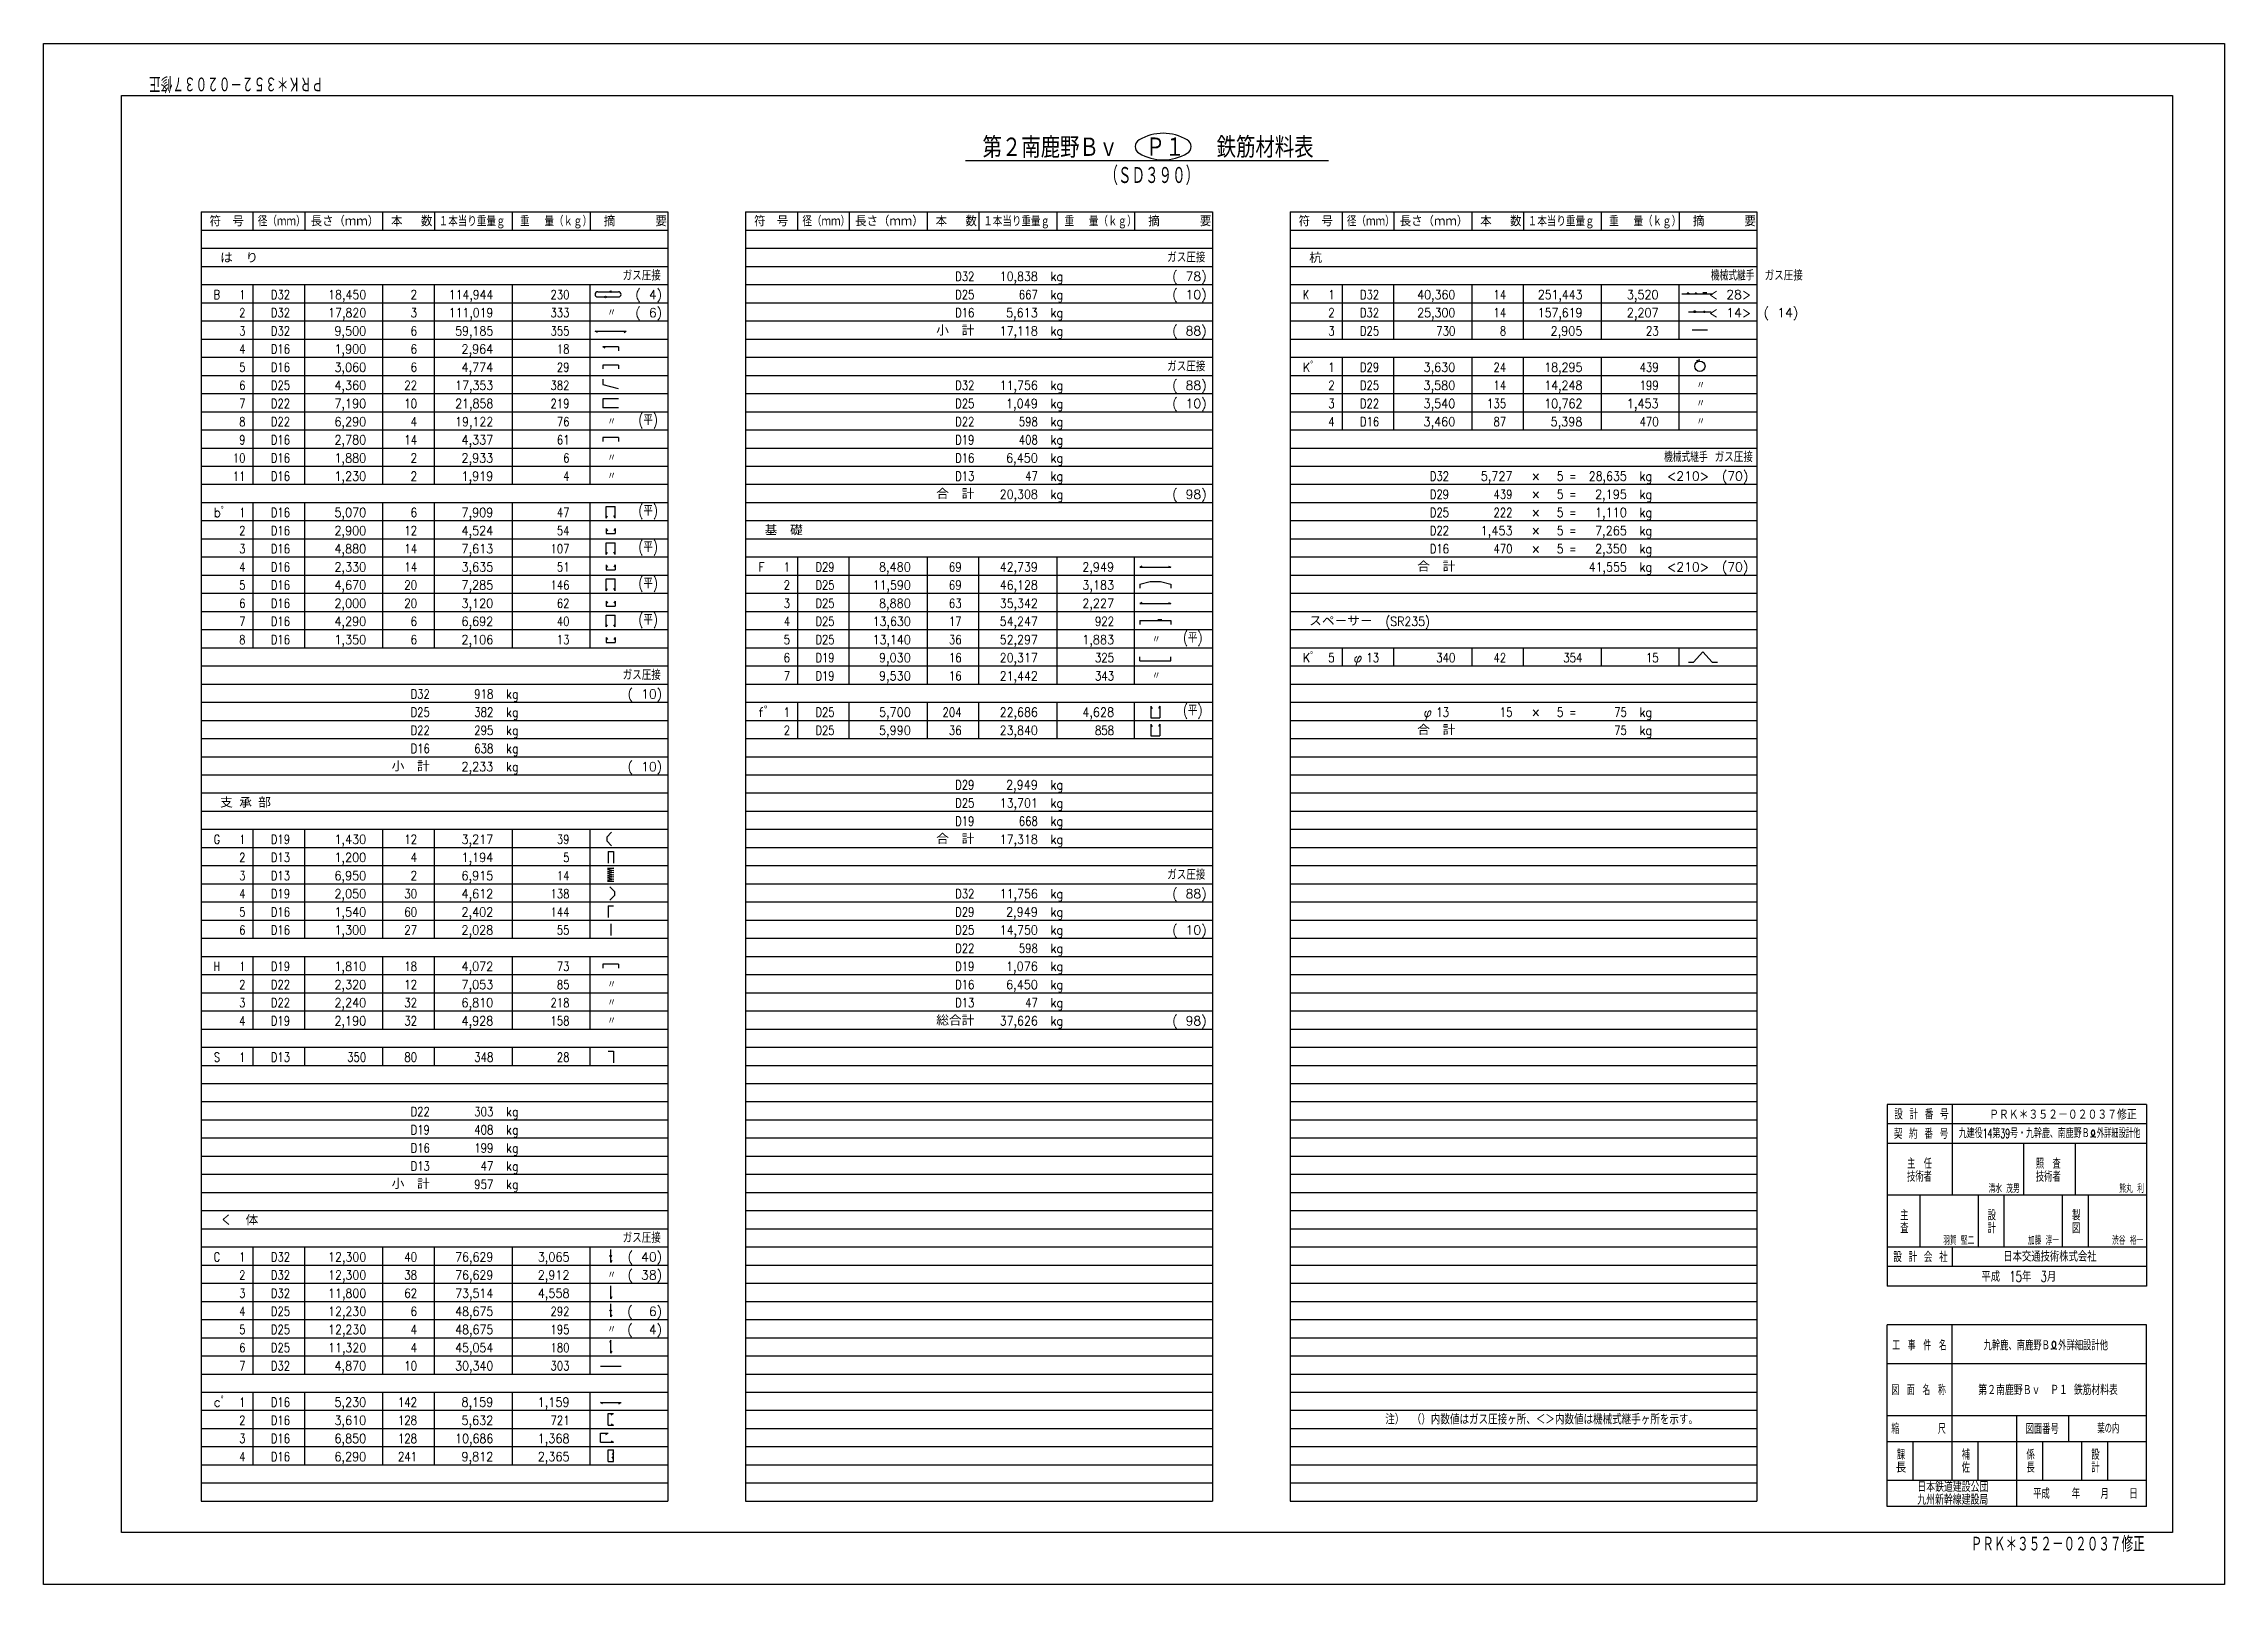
# Model space of a CAD drawing. Extents: x -42150 to -100, y -29800 to -100.
import ezdxf
from ezdxf.enums import TextEntityAlignment as Align

# ---------------------------------------------------------------- set-up
doc = ezdxf.new("R2010")
doc.units = 0
doc.header["$MEASUREMENT"] = 0
for name, color, linetype in [('HYOU-TATE', 7, 'CONTINUOUS'), ('HYOU-TEXT', 6, 'CONTINUOUS'), ('HYOU-YOKO', 7, 'CONTINUOUS'), ('JOINT-TEXT', 6, 'CONTINUOUS'), ('KAKOU', 6, 'CONTINUOUS'), ('MOJI', 6, 'CONTINUOUS'), ('TEXT-01', 4, 'CONTINUOUS'), ('TEXT-02', 6, 'CONTINUOUS'), ('WAKU-01', 1, 'CONTINUOUS'), ('WAKU-02', 4, 'CONTINUOUS')]:
    doc.layers.add(name, color=color, linetype=linetype)
doc.styles.get("Standard").update_dxf_attribs({"font": 'txt.shx', "bigfont": 'bigfont.shx'})
doc.styles.add('TYTLE', font='txt.shx', dxfattribs={"width": 0.678, "bigfont": 'bigfont.shx'})

msp = doc.modelspace()

# ---------------------------------------------------------------- texts
at = {"layer": 'HYOU-TEXT'}
for s, p in [('符\u3000号', (-38950, -3621)), ('長さ（ｍｍ）', (-37001, -3621)), ('本  数', (-35450, -3621)), ('摘    要', (-31349, -3621)), ('符\u3000号', (-28450, -3621)), ('長さ（ｍｍ）', (-26501, -3621)), ('本  数', (-24950, -3621)), ('摘    要', (-20849, -3621)), ('符\u3000号', (-17950, -3621)), ('長さ（ｍｍ）', (-16001, -3621)), ('本  数', (-14450, -3621)), ('摘    要', (-10349, -3621))]:
    msp.add_text(s, height=200, dxfattribs=at).set_placement(p)
at = {"layer": 'HYOU-TEXT', "width": 0.8}
for s, p in [('径（ｍｍ）', (-38019, -3621)), ('１本当り重量ｇ', (-34532, -3621)), ('重  量（ｋｇ）', (-32963, -3621)), ('径（ｍｍ）', (-27519, -3621)), ('１本当り重量ｇ', (-24032, -3621)), ('重  量（ｋｇ）', (-22463, -3621)), ('径（ｍｍ）', (-17019, -3621)), ('１本当り重量ｇ', (-13532, -3621)), ('重  量（ｋｇ）', (-11963, -3621))]:
    msp.add_text(s, height=200, dxfattribs=at).set_placement(p)
at = {"layer": 'JOINT-TEXT'}
for s, width, p in [('ガス圧接', 0.8, (-19749, -4377)), ('ガス圧接', 0.8, (-30249, -4727)), ('機械式継手', 0.6, (-9162, -4727)), ('ガス圧接', 0.8, (-8229, -4727)), ('ガス圧接', 0.8, (-19749, -6477)), ('機械式継手', 0.6, (-10063, -8227)), ('ガス圧接', 0.8, (-9192, -8227)), ('ガス圧接', 0.8, (-30249, -12427)), ('ガス圧接', 0.8, (-19749, -16277)), ('ガス圧接', 0.8, (-30249, -23277)), ('注） （）内数値はガス圧接ヶ所、＜＞内数値は機械式継手ヶ所を示す。', 0.8, (-10249, -26777))]:
    msp.add_text(s, height=200, dxfattribs=dict(at, width=width)).set_placement(p, align=Align.BOTTOM_RIGHT)
for s, p in [('( 78)', (-19724, -4727)), ('( 4)', (-30224, -5077)), ('( 10)', (-19724, -5077)), ('< 28>', (-9224, -5077)), ('( 6)', (-30224, -5427)), ('< 14>', (-9224, -5427)), ('( 14)', (-8317, -5427)), ('( 88)', (-19724, -5777)), ('( 88)', (-19724, -6827)), ('( 10)', (-19724, -7177)), ('<210>', (-10038, -8577)), ('(70)', (-9280, -8577)), ('( 98)', (-19724, -8927)), ('(70)', (-9280, -10327)), ('<210>', (-10038, -10327)), ('( 10)', (-30224, -12777)), ('( 10)', (-30224, -14177)), ('( 88)', (-19724, -16627)), ('( 10)', (-19724, -17327)), ('( 98)', (-19724, -19077)), ('( 40)', (-30224, -23627)), ('( 38)', (-30224, -23977)), ('(  6)', (-30224, -24677)), ('(  4)', (-30224, -25027))]:
    msp.add_text(s, height=175, dxfattribs=at).set_placement(p, align=Align.BOTTOM_RIGHT)
at = {"layer": 'JOINT-TEXT', "width": 0.8}
for p in [(-30681, -7510), (-30681, -9260), (-30681, -9960), (-30681, -10660), (-30681, -11360), (-20181, -11710), (-20181, -13110)]:
    msp.add_text('(平)', height=200, dxfattribs=at).set_placement(p, align=Align.BOTTOM_LEFT)
at = {"layer": 'KAKOU', "width": 0.8}
for p in [(-31281, -5410), (-10281, -6810), (-10281, -7160), (-31281, -7510), (-10281, -7510), (-31281, -8210), (-31281, -8560), (-20781, -11710), (-20781, -12410), (-31281, -18360), (-31281, -18710), (-31281, -19060), (-31281, -23960), (-31281, -25010)]:
    msp.add_text('〃', height=150, dxfattribs=at).set_placement(p, align=Align.BOTTOM_LEFT)
at = {"layer": 'MOJI'}
for s, width, p, p2 in [('は', 1.615385, (-38747, -4325), (-38502, -4325)), ('り', 1.909091, (-38257, -4325), (-38012, -4325)), ('杭', 1.5, (-17747, -4325), (-17502, -4325)), ('D32', 0.7875, (-24572, -4675), (-24204, -4675)), ('10,838', 0.9, (-23714, -4675), (-22979, -4675)), ('kg', 0.84, (-22734, -4675), (-22489, -4675)), ('B', 1.05, (-38869, -5025), (-38747, -5025)), ('1', 2.1, (-38379, -5025), (-38257, -5025)), ('D32', 0.7875, (-37767, -5025), (-37399, -5025)), ('18,450', 0.9, (-36664, -5025), (-35929, -5025)), ('2', 1.05, (-35072, -5025), (-34949, -5025)), ('114,944', 0.890909, (-34337, -5025), (-33479, -5025)), ('230', 0.84, (-32377, -5025), (-32009, -5025)), ('D25', 0.7875, (-24572, -5025), (-24204, -5025)), ('667', 0.7875, (-23347, -5025), (-22979, -5025)), ('kg', 0.84, (-22734, -5025), (-22489, -5025)), ('K', 1.05, (-17869, -5025), (-17747, -5025)), ('1', 2.1, (-17379, -5025), (-17257, -5025)), ('D32', 0.7875, (-16767, -5025), (-16399, -5025)), ('40,360', 0.868966, (-15664, -5025), (-14929, -5025)), ('14', 1.05, (-14194, -5025), (-13949, -5025)), ('251,443', 0.84, (-13337, -5025), (-12479, -5025)), ('3,520', 0.875, (-11622, -5025), (-11009, -5025)), ('2', 1.05, (-38379, -5375), (-38257, -5375)), ('D32', 0.7875, (-37767, -5375), (-37399, -5375)), ('17,820', 0.9, (-36664, -5375), (-35929, -5375)), ('3', 1.05, (-35072, -5375), (-34949, -5375)), ('111,019', 1.05, (-34337, -5375), (-33479, -5375)), ('333', 0.7875, (-32377, -5375), (-32009, -5375)), ('D16', 0.9, (-24572, -5375), (-24204, -5375)), ('5,613', 0.913043, (-23592, -5375), (-22979, -5375)), ('kg', 0.84, (-22734, -5375), (-22489, -5375)), ('2', 1.05, (-17379, -5375), (-17257, -5375)), ('D32', 0.7875, (-16767, -5375), (-16399, -5375)), ('25,300', 0.868966, (-15664, -5375), (-14929, -5375)), ('14', 1.05, (-14194, -5375), (-13949, -5375)), ('157,619', 0.890909, (-13337, -5375), (-12479, -5375)), ('2,207', 0.875, (-11622, -5375), (-11009, -5375)), ('3', 1.05, (-38379, -5725), (-38257, -5725)), ('D32', 0.7875, (-37767, -5725), (-37399, -5725)), ('9,500', 0.913043, (-36542, -5725), (-35929, -5725)), ('6', 1.05, (-35072, -5725), (-34949, -5725)), ('59,185', 0.868966, (-34214, -5725), (-33479, -5725)), ('355', 0.7875, (-32377, -5725), (-32009, -5725)), ('小', 1.5, (-24939, -5725), (-24694, -5725)), ('計', 1.5, (-24449, -5725), (-24204, -5725)), ('17,118', 1.008, (-23714, -5725), (-22979, -5725)), ('kg', 0.84, (-22734, -5725), (-22489, -5725)), ('3', 1.05, (-17379, -5725), (-17257, -5725)), ('D25', 0.7875, (-16767, -5725), (-16399, -5725)), ('730', 0.84, (-15297, -5725), (-14929, -5725)), ('8', 1.05, (-14072, -5725), (-13949, -5725)), ('2,905', 0.875, (-13092, -5725), (-12479, -5725)), ('23', 0.84, (-11254, -5725), (-11009, -5725)), ('4', 1.05, (-38379, -6075), (-38257, -6075)), ('5', 1.05, (-38379, -6425), (-38257, -6425)), ('D16', 0.9, (-37767, -6075), (-37399, -6075)), ('D16', 0.9, (-37767, -6425), (-37399, -6425)), ('3,060', 0.913043, (-36542, -6425), (-35929, -6425)), ('6', 1.05, (-35072, -6075), (-34949, -6075)), ('6', 1.05, (-35072, -6425), (-34949, -6425)), ('2,964', 0.84, (-34092, -6075), (-33479, -6075)), ('4,774', 0.84, (-34092, -6425), (-33479, -6425)), ('29', 0.84, (-32254, -6425), (-32009, -6425)), ('18', 1.05, (-32254, -6075), (-32009, -6075)), ('Kﾟ', 1.5, (-17869, -6425), (-17624, -6425)), ('1', 2.1, (-17379, -6425), (-17257, -6425)), ('D29', 0.7875, (-16767, -6425), (-16399, -6425)), ('3,630', 0.875, (-15542, -6425), (-14929, -6425)), ('24', 0.84, (-14194, -6425), (-13949, -6425)), ('18,295', 0.868966, (-13214, -6425), (-12479, -6425)), ('439', 0.7875, (-11377, -6425), (-11009, -6425)), ('6', 1.05, (-38379, -6775), (-38257, -6775)), ('D25', 0.7875, (-37767, -6775), (-37399, -6775)), ('4,360', 0.875, (-36542, -6775), (-35929, -6775)), ('22', 0.84, (-35194, -6775), (-34949, -6775)), ('17,353', 0.868966, (-34214, -6775), (-33479, -6775)), ('382', 0.7875, (-32377, -6775), (-32009, -6775)), ('D32', 0.7875, (-24572, -6775), (-24204, -6775)), ('11,756', 0.933333, (-23714, -6775), (-22979, -6775)), ('kg', 0.84, (-22734, -6775), (-22489, -6775)), ('2', 1.05, (-17379, -6775), (-17257, -6775)), ('D25', 0.7875, (-16767, -6775), (-16399, -6775)), ('3,580', 0.875, (-15542, -6775), (-14929, -6775)), ('14', 1.05, (-14194, -6775), (-13949, -6775)), ('14,248', 0.868966, (-13214, -6775), (-12479, -6775)), ('199', 0.9, (-11377, -6775), (-11009, -6775)), ('7', 1.05, (-38379, -7125), (-38257, -7125)), ('D22', 0.7875, (-37767, -7125), (-37399, -7125)), ('7,190', 0.954545, (-36542, -7125), (-35929, -7125)), ('10', 1.2, (-35194, -7125), (-34949, -7125)), ('21,858', 0.868966, (-34214, -7125), (-33479, -7125)), ('219', 0.9, (-32377, -7125), (-32009, -7125)), ('D25', 0.7875, (-24572, -7125), (-24204, -7125)), ('1,049', 0.954545, (-23592, -7125), (-22979, -7125)), ('kg', 0.84, (-22734, -7125), (-22489, -7125)), ('3', 1.05, (-17379, -7125), (-17257, -7125)), ('D22', 0.7875, (-16767, -7125), (-16399, -7125)), ('3,540', 0.875, (-15542, -7125), (-14929, -7125)), ('135', 0.9, (-14317, -7125), (-13949, -7125)), ('10,762', 0.9, (-13214, -7125), (-12479, -7125)), ('1,453', 0.913043, (-11622, -7125), (-11009, -7125)), ('8', 1.05, (-38379, -7475), (-38257, -7475)), ('D22', 0.7875, (-37767, -7475), (-37399, -7475)), ('6,290', 0.875, (-36542, -7475), (-35929, -7475)), ('4', 1.05, (-35072, -7475), (-34949, -7475)), ('19,122', 0.933333, (-34214, -7475), (-33479, -7475)), ('76', 0.84, (-32254, -7475), (-32009, -7475)), ('D22', 0.7875, (-24572, -7475), (-24204, -7475)), ('598', 0.7875, (-23347, -7475), (-22979, -7475)), ('kg', 0.84, (-22734, -7475), (-22489, -7475)), ('4', 1.05, (-17379, -7475), (-17257, -7475)), ('D16', 0.9, (-16767, -7475), (-16399, -7475)), ('3,460', 0.875, (-15542, -7475), (-14929, -7475)), ('87', 0.84, (-14194, -7475), (-13949, -7475)), ('5,398', 0.84, (-13092, -7475), (-12479, -7475)), ('470', 0.84, (-11377, -7475), (-11009, -7475)), ('9', 1.05, (-38379, -7825), (-38257, -7825)), ('D16', 0.9, (-37767, -7825), (-37399, -7825)), ('2,780', 0.875, (-36542, -7825), (-35929, -7825)), ('14', 1.05, (-35194, -7825), (-34949, -7825)), ('4,337', 0.84, (-34092, -7825), (-33479, -7825)), ('61', 1.05, (-32254, -7825), (-32009, -7825)), ('D19', 0.9, (-24572, -7825), (-24204, -7825)), ('408', 0.84, (-23347, -7825), (-22979, -7825)), ('kg', 0.84, (-22734, -7825), (-22489, -7825)), ('10', 1.2, (-38502, -8175), (-38257, -8175)), ('11', 1.4, (-38502, -8525), (-38257, -8525)), ('D16', 0.9, (-37767, -8175), (-37399, -8175)), ('D16', 0.9, (-37767, -8525), (-37399, -8525)), ('1,880', 0.954545, (-36542, -8175), (-35929, -8175)), ('1,230', 0.954545, (-36542, -8525), (-35929, -8525)), ('2', 1.05, (-35072, -8175), (-34949, -8175)), ('2', 1.05, (-35072, -8525), (-34949, -8525)), ('2,933', 0.84, (-34092, -8175), (-33479, -8175)), ('4', 1.05, (-32132, -8525), (-32009, -8525)), ('6', 1.05, (-32132, -8175), (-32009, -8175)), ('D16', 0.9, (-24572, -8175), (-24204, -8175)), ('D13', 0.9, (-24572, -8525), (-24204, -8525)), ('6,450', 0.875, (-23592, -8175), (-22979, -8175)), ('47', 0.84, (-23224, -8525), (-22979, -8525)), ('kg', 0.84, (-22734, -8175), (-22489, -8175)), ('kg', 0.84, (-22734, -8525), (-22489, -8525)), ('D32', 0.7875, (-15419, -8525), (-15052, -8525)), ('5,727', 0.84, (-14439, -8525), (-13827, -8525)), ('5', 1.05, (-12969, -8525), (-12847, -8525)), ('28,635', 0.812903, (-12357, -8525), (-11622, -8525)), ('kg', 0.84, (-11377, -8525), (-11132, -8525)), ('合', 1.5, (-24939, -8875), (-24694, -8875)), ('計', 1.5, (-24449, -8875), (-24204, -8875)), ('20,308', 0.868966, (-23714, -8875), (-22979, -8875)), ('kg', 0.84, (-22734, -8875), (-22489, -8875)), ('D29', 0.7875, (-15419, -8875), (-15052, -8875)), ('439', 0.7875, (-14194, -8875), (-13827, -8875)), ('5', 1.05, (-12969, -8875), (-12847, -8875)), ('=', 1.05, (-12724, -8525), (-12602, -8525)), ('=', 1.05, (-12724, -8875), (-12602, -8875)), ('2,195', 0.913043, (-12234, -8875), (-11622, -8875)), ('kg', 0.84, (-11377, -8875), (-11132, -8875)), ('bﾟ', 1.5, (-38869, -9225), (-38624, -9225)), ('1', 2.1, (-38379, -9225), (-38257, -9225)), ('D16', 0.9, (-37767, -9225), (-37399, -9225)), ('5,070', 0.913043, (-36542, -9225), (-35929, -9225)), ('6', 1.05, (-35072, -9225), (-34949, -9225)), ('7,909', 0.875, (-34092, -9225), (-33479, -9225)), ('47', 0.84, (-32254, -9225), (-32009, -9225)), ('D25', 0.7875, (-15419, -9225), (-15052, -9225)), ('222', 0.7875, (-14194, -9225), (-13827, -9225)), ('5', 1.05, (-12969, -9225), (-12847, -9225)), ('=', 1.05, (-12724, -9225), (-12602, -9225)), ('1,110', 1.166667, (-12234, -9225), (-11622, -9225)), ('kg', 0.84, (-11377, -9225), (-11132, -9225)), ('2', 1.05, (-38379, -9575), (-38257, -9575)), ('D16', 0.9, (-37767, -9575), (-37399, -9575)), ('2,900', 0.913043, (-36542, -9575), (-35929, -9575)), ('12', 1.05, (-35194, -9575), (-34949, -9575)), ('4,524', 0.84, (-34092, -9575), (-33479, -9575)), ('54', 0.84, (-32254, -9575), (-32009, -9575)), ('基', 1.5, (-28247, -9575), (-28002, -9575)), ('礎', 1.5, (-27757, -9575), (-27512, -9575)), ('D22', 0.7875, (-15419, -9575), (-15052, -9575)), ('1,453', 0.913043, (-14439, -9575), (-13827, -9575)), ('5', 1.05, (-12969, -9575), (-12847, -9575)), ('=', 1.05, (-12724, -9575), (-12602, -9575)), ('7,265', 0.84, (-12234, -9575), (-11622, -9575)), ('kg', 0.84, (-11377, -9575), (-11132, -9575)), ('3', 1.05, (-38379, -9925), (-38257, -9925)), ('D16', 0.9, (-37767, -9925), (-37399, -9925)), ('4,880', 0.875, (-36542, -9925), (-35929, -9925)), ('14', 1.05, (-35194, -9925), (-34949, -9925)), ('7,613', 0.913043, (-34092, -9925), (-33479, -9925)), ('107', 0.969231, (-32377, -9925), (-32009, -9925)), ('合', 1.5, (-15664, -10275), (-15419, -10275)), ('D16', 0.9, (-15419, -9925), (-15052, -9925)), ('計', 1.5, (-15174, -10275), (-14929, -10275)), ('470', 0.84, (-14194, -9925), (-13827, -9925)), ('5', 1.05, (-12969, -9925), (-12847, -9925)), ('=', 1.05, (-12724, -9925), (-12602, -9925)), ('2,350', 0.875, (-12234, -9925), (-11622, -9925)), ('kg', 0.84, (-11377, -9925), (-11132, -9925)), ('4', 1.05, (-38379, -10275), (-38257, -10275)), ('5', 1.05, (-38379, -10625), (-38257, -10625)), ('D16', 0.9, (-37767, -10275), (-37399, -10275)), ('D16', 0.9, (-37767, -10625), (-37399, -10625)), ('2,330', 0.875, (-36542, -10275), (-35929, -10275)), ('4,670', 0.875, (-36542, -10625), (-35929, -10625)), ('20', 0.933333, (-35194, -10625), (-34949, -10625)), ('14', 1.05, (-35194, -10275), (-34949, -10275)), ('3,635', 0.84, (-34092, -10275), (-33479, -10275)), ('7,285', 0.84, (-34092, -10625), (-33479, -10625)), ('146', 0.9, (-32377, -10625), (-32009, -10625)), ('51', 1.05, (-32254, -10275), (-32009, -10275)), ('F', 1.05, (-28369, -10275), (-28247, -10275)), ('2', 1.05, (-27879, -10625), (-27757, -10625)), ('1', 2.1, (-27879, -10275), (-27757, -10275)), ('D29', 0.7875, (-27267, -10275), (-26899, -10275)), ('D25', 0.7875, (-27267, -10625), (-26899, -10625)), ('11,590', 0.969231, (-26164, -10625), (-25429, -10625)), ('8,480', 0.875, (-26042, -10275), (-25429, -10275)), ('69', 0.84, (-24694, -10275), (-24449, -10275)), ('69', 0.84, (-24694, -10625), (-24449, -10625)), ('42,739', 0.812903, (-23714, -10275), (-22979, -10275)), ('46,128', 0.868966, (-23714, -10625), (-22979, -10625)), ('2,949', 0.84, (-22122, -10275), (-21509, -10275)), ('3,183', 0.913043, (-22122, -10625), (-21509, -10625)), ('41,555', 0.868966, (-12357, -10275), (-11622, -10275)), ('kg', 0.84, (-11377, -10275), (-11132, -10275)), ('6', 1.05, (-38379, -10975), (-38257, -10975)), ('D16', 0.9, (-37767, -10975), (-37399, -10975)), ('2,000', 0.954545, (-36542, -10975), (-35929, -10975)), ('20', 0.933333, (-35194, -10975), (-34949, -10975)), ('3,120', 0.954545, (-34092, -10975), (-33479, -10975)), ('62', 0.84, (-32254, -10975), (-32009, -10975)), ('3', 1.05, (-27879, -10975), (-27757, -10975)), ('D25', 0.7875, (-27267, -10975), (-26899, -10975)), ('8,880', 0.875, (-26042, -10975), (-25429, -10975)), ('63', 0.84, (-24694, -10975), (-24449, -10975)), ('35,342', 0.812903, (-23714, -10975), (-22979, -10975)), ('2,227', 0.84, (-22122, -10975), (-21509, -10975)), ('7', 1.05, (-38379, -11325), (-38257, -11325)), ('D16', 0.9, (-37767, -11325), (-37399, -11325)), ('4,290', 0.875, (-36542, -11325), (-35929, -11325)), ('6', 1.05, (-35072, -11325), (-34949, -11325)), ('6,692', 0.84, (-34092, -11325), (-33479, -11325)), ('40', 0.933333, (-32254, -11325), (-32009, -11325)), ('4', 1.05, (-27879, -11325), (-27757, -11325)), ('D25', 0.7875, (-27267, -11325), (-26899, -11325)), ('13,630', 0.9, (-26164, -11325), (-25429, -11325)), ('17', 1.05, (-24694, -11325), (-24449, -11325)), ('54,247', 0.812903, (-23714, -11325), (-22979, -11325)), ('922', 0.7875, (-21877, -11325), (-21509, -11325)), ('スペ－サ－', 1.25, (-17747, -11325), (-16522, -11325)), ('(SR235)', 0.816667, (-16277, -11325), (-15419, -11325)), ('8', 1.05, (-38379, -11675), (-38257, -11675)), ('D16', 0.9, (-37767, -11675), (-37399, -11675)), ('1,350', 0.954545, (-36542, -11675), (-35929, -11675)), ('6', 1.05, (-35072, -11675), (-34949, -11675)), ('2,106', 0.954545, (-34092, -11675), (-33479, -11675)), ('13', 1.05, (-32254, -11675), (-32009, -11675)), ('5', 1.05, (-27879, -11675), (-27757, -11675)), ('D25', 0.7875, (-27267, -11675), (-26899, -11675)), ('13,140', 0.969231, (-26164, -11675), (-25429, -11675)), ('36', 0.84, (-24694, -11675), (-24449, -11675)), ('52,297', 0.812903, (-23714, -11675), (-22979, -11675)), ('1,883', 0.913043, (-22122, -11675), (-21509, -11675)), ('6', 1.05, (-27879, -12025), (-27757, -12025)), ('D19', 0.9, (-27267, -12025), (-26899, -12025)), ('9,030', 0.913043, (-26042, -12025), (-25429, -12025)), ('16', 1.05, (-24694, -12025), (-24449, -12025)), ('20,317', 0.9, (-23714, -12025), (-22979, -12025)), ('325', 0.7875, (-21877, -12025), (-21509, -12025)), ('Kﾟ', 1.5, (-17869, -12025), (-17624, -12025)), ('5', 1.05, (-17379, -12025), (-17257, -12025)), ('13', 1.05, (-16644, -12025), (-16399, -12025)), ('340', 0.84, (-15297, -12025), (-14929, -12025)), ('42', 0.84, (-14194, -12025), (-13949, -12025)), ('354', 0.7875, (-12847, -12025), (-12479, -12025)), ('15', 1.05, (-11254, -12025), (-11009, -12025)), ('D32', 0.7875, (-35072, -12725), (-34704, -12725)), ('918', 0.9, (-33847, -12725), (-33479, -12725)), ('kg', 0.84, (-33234, -12725), (-32989, -12725)), ('7', 1.05, (-27879, -12375), (-27757, -12375)), ('D19', 0.9, (-27267, -12375), (-26899, -12375)), ('9,530', 0.875, (-26042, -12375), (-25429, -12375)), ('16', 1.05, (-24694, -12375), (-24449, -12375)), ('21,442', 0.868966, (-23714, -12375), (-22979, -12375)), ('343', 0.7875, (-21877, -12375), (-21509, -12375)), ('D25', 0.7875, (-35072, -13075), (-34704, -13075)), ('382', 0.7875, (-33847, -13075), (-33479, -13075)), ('kg', 0.84, (-33234, -13075), (-32989, -13075)), ('fﾟ', 1.5, (-28369, -13075), (-28124, -13075)), ('1', 2.1, (-27879, -13075), (-27757, -13075)), ('D25', 0.7875, (-27267, -13075), (-26899, -13075)), ('5,700', 0.913043, (-26042, -13075), (-25429, -13075)), ('204', 0.84, (-24817, -13075), (-24449, -13075)), ('22,686', 0.812903, (-23714, -13075), (-22979, -13075)), ('4,628', 0.84, (-22122, -13075), (-21509, -13075)), ('13', 1.05, (-15297, -13075), (-15052, -13075)), ('15', 1.05, (-14072, -13075), (-13827, -13075)), ('5', 1.05, (-12969, -13075), (-12847, -13075)), ('=', 1.05, (-12724, -13075), (-12602, -13075)), ('75', 0.84, (-11867, -13075), (-11622, -13075)), ('kg', 0.84, (-11377, -13075), (-11132, -13075)), ('D22', 0.7875, (-35072, -13425), (-34704, -13425)), ('295', 0.7875, (-33847, -13425), (-33479, -13425)), ('kg', 0.84, (-33234, -13425), (-32989, -13425)), ('2', 1.05, (-27879, -13425), (-27757, -13425)), ('D25', 0.7875, (-27267, -13425), (-26899, -13425)), ('5,990', 0.875, (-26042, -13425), (-25429, -13425)), ('36', 0.84, (-24694, -13425), (-24449, -13425)), ('23,840', 0.84, (-23714, -13425), (-22979, -13425)), ('858', 0.7875, (-21877, -13425), (-21509, -13425)), ('合', 1.5, (-15664, -13425), (-15419, -13425)), ('計', 1.5, (-15174, -13425), (-14929, -13425)), ('75', 0.84, (-11867, -13425), (-11622, -13425)), ('kg', 0.84, (-11377, -13425), (-11132, -13425)), ('D16', 0.9, (-35072, -13775), (-34704, -13775)), ('638', 0.7875, (-33847, -13775), (-33479, -13775)), ('kg', 0.84, (-33234, -13775), (-32989, -13775)), ('小', 1.5, (-35439, -14125), (-35194, -14125)), ('計', 1.5, (-34949, -14125), (-34704, -14125)), ('2,233', 0.84, (-34092, -14125), (-33479, -14125)), ('kg', 0.84, (-33234, -14125), (-32989, -14125)), ('支', 1.5, (-38747, -14825), (-38502, -14825)), ('承', 1.5, (-38379, -14825), (-38134, -14825)), ('部', 1.5, (-38012, -14825), (-37767, -14825)), ('D29', 0.7875, (-24572, -14475), (-24204, -14475)), ('D25', 0.7875, (-24572, -14825), (-24204, -14825)), ('13,701', 0.969231, (-23714, -14825), (-22979, -14825)), ('2,949', 0.84, (-23592, -14475), (-22979, -14475)), ('kg', 0.84, (-22734, -14475), (-22489, -14475)), ('kg', 0.84, (-22734, -14825), (-22489, -14825)), ('D19', 0.9, (-24572, -15175), (-24204, -15175)), ('668', 0.7875, (-23347, -15175), (-22979, -15175)), ('kg', 0.84, (-22734, -15175), (-22489, -15175)), ('G', 1.05, (-38869, -15525), (-38747, -15525)), ('1', 2.1, (-38379, -15525), (-38257, -15525)), ('D19', 0.9, (-37767, -15525), (-37399, -15525)), ('1,430', 0.954545, (-36542, -15525), (-35929, -15525)), ('12', 1.05, (-35194, -15525), (-34949, -15525)), ('3,217', 0.913043, (-34092, -15525), (-33479, -15525)), ('39', 0.84, (-32254, -15525), (-32009, -15525)), ('合', 1.5, (-24939, -15525), (-24694, -15525)), ('計', 1.5, (-24449, -15525), (-24204, -15525)), ('17,318', 0.933333, (-23714, -15525), (-22979, -15525)), ('kg', 0.84, (-22734, -15525), (-22489, -15525)), ('2', 1.05, (-38379, -15875), (-38257, -15875)), ('D13', 0.9, (-37767, -15875), (-37399, -15875)), ('4', 1.05, (-35072, -15875), (-34949, -15875)), ('5', 1.05, (-32132, -15875), (-32009, -15875)), ('3', 1.05, (-38379, -16225), (-38257, -16225)), ('D13', 0.9, (-37767, -16225), (-37399, -16225)), ('6,950', 0.875, (-36542, -16225), (-35929, -16225)), ('2', 1.05, (-35072, -16225), (-34949, -16225)), ('6,915', 0.913043, (-34092, -16225), (-33479, -16225)), ('14', 1.05, (-32254, -16225), (-32009, -16225)), ('4', 1.05, (-38379, -16575), (-38257, -16575)), ('5', 1.05, (-38379, -16925), (-38257, -16925)), ('D19', 0.9, (-37767, -16575), (-37399, -16575)), ('D16', 0.9, (-37767, -16925), (-37399, -16925)), ('2,050', 0.913043, (-36542, -16575), (-35929, -16575)), ('1,540', 0.954545, (-36542, -16925), (-35929, -16925)), ('30', 0.933333, (-35194, -16575), (-34949, -16575)), ('60', 0.933333, (-35194, -16925), (-34949, -16925)), ('4,612', 0.913043, (-34092, -16575), (-33479, -16575)), ('2,402', 0.875, (-34092, -16925), (-33479, -16925)), ('138', 0.9, (-32377, -16575), (-32009, -16575)), ('144', 0.9, (-32377, -16925), (-32009, -16925)), ('D32', 0.7875, (-24572, -16575), (-24204, -16575)), ('D29', 0.7875, (-24572, -16925), (-24204, -16925)), ('11,756', 0.933333, (-23714, -16575), (-22979, -16575)), ('2,949', 0.84, (-23592, -16925), (-22979, -16925)), ('kg', 0.84, (-22734, -16575), (-22489, -16575)), ('kg', 0.84, (-22734, -16925), (-22489, -16925)), ('6', 1.05, (-38379, -17275), (-38257, -17275)), ('D16', 0.9, (-37767, -17275), (-37399, -17275)), ('27', 0.84, (-35194, -17275), (-34949, -17275)), ('2,028', 0.875, (-34092, -17275), (-33479, -17275)), ('55', 0.84, (-32254, -17275), (-32009, -17275)), ('D25', 0.7875, (-24572, -17275), (-24204, -17275)), ('14,750', 0.9, (-23714, -17275), (-22979, -17275)), ('kg', 0.84, (-22734, -17275), (-22489, -17275)), ('D22', 0.7875, (-24572, -17625), (-24204, -17625)), ('598', 0.7875, (-23347, -17625), (-22979, -17625)), ('kg', 0.84, (-22734, -17625), (-22489, -17625)), ('H', 1.05, (-38869, -17975), (-38747, -17975)), ('1', 2.1, (-38379, -17975), (-38257, -17975)), ('D19', 0.9, (-37767, -17975), (-37399, -17975)), ('1,810', 1.05, (-36542, -17975), (-35929, -17975)), ('18', 1.05, (-35194, -17975), (-34949, -17975)), ('4,072', 0.875, (-34092, -17975), (-33479, -17975)), ('73', 0.84, (-32254, -17975), (-32009, -17975)), ('D19', 0.9, (-24572, -17975), (-24204, -17975)), ('1,076', 0.954545, (-23592, -17975), (-22979, -17975)), ('kg', 0.84, (-22734, -17975), (-22489, -17975)), ('2', 1.05, (-38379, -18325), (-38257, -18325)), ('3', 1.05, (-38379, -18675), (-38257, -18675)), ('D22', 0.7875, (-37767, -18325), (-37399, -18325)), ('D22', 0.7875, (-37767, -18675), (-37399, -18675)), ('2,320', 0.875, (-36542, -18325), (-35929, -18325)), ('2,240', 0.875, (-36542, -18675), (-35929, -18675)), ('32', 0.84, (-35194, -18675), (-34949, -18675)), ('12', 1.05, (-35194, -18325), (-34949, -18325)), ('7,053', 0.875, (-34092, -18325), (-33479, -18325)), ('6,810', 0.954545, (-34092, -18675), (-33479, -18675)), ('218', 0.9, (-32377, -18675), (-32009, -18675)), ('85', 0.84, (-32254, -18325), (-32009, -18325)), ('D16', 0.9, (-24572, -18325), (-24204, -18325)), ('D13', 0.9, (-24572, -18675), (-24204, -18675)), ('6,450', 0.875, (-23592, -18325), (-22979, -18325)), ('47', 0.84, (-23224, -18675), (-22979, -18675)), ('kg', 0.84, (-22734, -18325), (-22489, -18325)), ('kg', 0.84, (-22734, -18675), (-22489, -18675)), ('4', 1.05, (-38379, -19025), (-38257, -19025)), ('D19', 0.9, (-37767, -19025), (-37399, -19025)), ('2,190', 0.954545, (-36542, -19025), (-35929, -19025)), ('32', 0.84, (-35194, -19025), (-34949, -19025)), ('4,928', 0.84, (-34092, -19025), (-33479, -19025)), ('158', 0.9, (-32377, -19025), (-32009, -19025)), ('総合計', 1.26, (-24939, -19025), (-24204, -19025)), ('37,626', 0.812903, (-23714, -19025), (-22979, -19025)), ('kg', 0.84, (-22734, -19025), (-22489, -19025)), ('S', 1.05, (-38869, -19725), (-38747, -19725)), ('1', 2.1, (-38379, -19725), (-38257, -19725)), ('D13', 0.9, (-37767, -19725), (-37399, -19725)), ('350', 0.84, (-36297, -19725), (-35929, -19725)), ('80', 0.933333, (-35194, -19725), (-34949, -19725)), ('348', 0.7875, (-33847, -19725), (-33479, -19725)), ('28', 0.84, (-32254, -19725), (-32009, -19725)), ('D22', 0.7875, (-35072, -20775), (-34704, -20775)), ('303', 0.84, (-33847, -20775), (-33479, -20775)), ('kg', 0.84, (-33234, -20775), (-32989, -20775)), ('D19', 0.9, (-35072, -21125), (-34704, -21125)), ('408', 0.84, (-33847, -21125), (-33479, -21125)), ('kg', 0.84, (-33234, -21125), (-32989, -21125)), ('D16', 0.9, (-35072, -21475), (-34704, -21475)), ('199', 0.9, (-33847, -21475), (-33479, -21475)), ('kg', 0.84, (-33234, -21475), (-32989, -21475)), ('D13', 0.9, (-35072, -21825), (-34704, -21825)), ('47', 0.84, (-33724, -21825), (-33479, -21825)), ('kg', 0.84, (-33234, -21825), (-32989, -21825)), ('小', 1.5, (-35439, -22175), (-35194, -22175)), ('計', 1.5, (-34949, -22175), (-34704, -22175)), ('957', 0.7875, (-33847, -22175), (-33479, -22175)), ('kg', 0.84, (-33234, -22175), (-32989, -22175)), ('く', 1.909091, (-38747, -22875), (-38502, -22875)), ('体', 1.5, (-38257, -22875), (-38012, -22875)), ('C', 1.05, (-38869, -23575), (-38747, -23575)), ('1', 2.1, (-38379, -23575), (-38257, -23575)), ('D32', 0.7875, (-37767, -23575), (-37399, -23575)), ('12,300', 0.933333, (-36664, -23575), (-35929, -23575)), ('40', 0.933333, (-35194, -23575), (-34949, -23575)), ('76,629', 0.812903, (-34214, -23575), (-33479, -23575)), ('3,065', 0.875, (-32622, -23575), (-32009, -23575)), ('2', 1.05, (-38379, -23925), (-38257, -23925)), ('D32', 0.7875, (-37767, -23925), (-37399, -23925)), ('12,300', 0.933333, (-36664, -23925), (-35929, -23925)), ('38', 0.84, (-35194, -23925), (-34949, -23925)), ('76,629', 0.812903, (-34214, -23925), (-33479, -23925)), ('2,912', 0.913043, (-32622, -23925), (-32009, -23925)), ('3', 1.05, (-38379, -24275), (-38257, -24275)), ('D32', 0.7875, (-37767, -24275), (-37399, -24275)), ('11,800', 1.008, (-36664, -24275), (-35929, -24275)), ('62', 0.84, (-35194, -24275), (-34949, -24275)), ('73,514', 0.868966, (-34214, -24275), (-33479, -24275)), ('4,558', 0.84, (-32622, -24275), (-32009, -24275)), ('4', 1.05, (-38379, -24625), (-38257, -24625)), ('5', 1.05, (-38379, -24975), (-38257, -24975)), ('D25', 0.7875, (-37767, -24625), (-37399, -24625)), ('D25', 0.7875, (-37767, -24975), (-37399, -24975)), ('12,230', 0.9, (-36664, -24625), (-35929, -24625)), ('12,230', 0.9, (-36664, -24975), (-35929, -24975)), ('4', 1.05, (-35072, -24975), (-34949, -24975)), ('6', 1.05, (-35072, -24625), (-34949, -24625)), ('48,675', 0.812903, (-34214, -24625), (-33479, -24625)), ('48,675', 0.812903, (-34214, -24975), (-33479, -24975)), ('292', 0.7875, (-32377, -24625), (-32009, -24625)), ('195', 0.9, (-32377, -24975), (-32009, -24975)), ('6', 1.05, (-38379, -25325), (-38257, -25325)), ('D25', 0.7875, (-37767, -25325), (-37399, -25325)), ('11,320', 0.969231, (-36664, -25325), (-35929, -25325)), ('4', 1.05, (-35072, -25325), (-34949, -25325)), ('45,054', 0.84, (-34214, -25325), (-33479, -25325)), ('180', 0.969231, (-32377, -25325), (-32009, -25325)), ('7', 1.05, (-38379, -25675), (-38257, -25675)), ('D32', 0.7875, (-37767, -25675), (-37399, -25675)), ('4,870', 0.875, (-36542, -25675), (-35929, -25675)), ('10', 1.2, (-35194, -25675), (-34949, -25675)), ('30,340', 0.868966, (-34214, -25675), (-33479, -25675)), ('303', 0.84, (-32377, -25675), (-32009, -25675)), ('cﾟ', 1.5, (-38869, -26375), (-38624, -26375)), ('1', 2.1, (-38379, -26375), (-38257, -26375)), ('D16', 0.9, (-37767, -26375), (-37399, -26375)), ('5,230', 0.875, (-36542, -26375), (-35929, -26375)), ('142', 0.9, (-35317, -26375), (-34949, -26375)), ('8,159', 0.913043, (-34092, -26375), (-33479, -26375)), ('2', 1.05, (-38379, -26725), (-38257, -26725)), ('3', 1.05, (-38379, -27075), (-38257, -27075)), ('D16', 0.9, (-37767, -26725), (-37399, -26725)), ('D16', 0.9, (-37767, -27075), (-37399, -27075)), ('3,610', 0.954545, (-36542, -26725), (-35929, -26725)), ('6,850', 0.875, (-36542, -27075), (-35929, -27075)), ('128', 0.9, (-35317, -26725), (-34949, -26725)), ('128', 0.9, (-35317, -27075), (-34949, -27075)), ('10,686', 0.9, (-34214, -27075), (-33479, -27075)), ('5,632', 0.84, (-34092, -26725), (-33479, -26725)), ('1,368', 0.913043, (-32622, -27075), (-32009, -27075)), ('721', 0.9, (-32377, -26725), (-32009, -26725)), ('4', 1.05, (-38379, -27425), (-38257, -27425)), ('D16', 0.9, (-37767, -27425), (-37399, -27425)), ('6,290', 0.875, (-36542, -27425), (-35929, -27425)), ('241', 0.9, (-35317, -27425), (-34949, -27425)), ('9,812', 0.913043, (-34092, -27425), (-33479, -27425)), ('2,365', 0.84, (-32622, -27425), (-32009, -27425))]:
    msp.add_text(s, height=175, dxfattribs=dict(at, width=width)).set_placement(p, p2, align=Align.FIT)
for s, p, p2 in [('1,900', (-36542, -6075), (-35929, -6075)), ('1,919', (-34092, -8525), (-33479, -8525)), ('1,200', (-36542, -15875), (-35929, -15875)), ('1,194', (-34092, -15875), (-33479, -15875)), ('1,300', (-36542, -17275), (-35929, -17275)), ('1,159', (-32622, -26375), (-32009, -26375))]:
    msp.add_text(s, height=175, dxfattribs=at).set_placement(p, p2, align=Align.FIT)
for s, p in [('×', (-13459, -8525)), ('×', (-13459, -8875)), ('×', (-13459, -9225)), ('×', (-13459, -9575)), ('×', (-13459, -9925)), ('φ', (-16889, -12025)), ('φ', (-15542, -13075)), ('×', (-13459, -13075))]:
    msp.add_text(s, height=175, dxfattribs=at).set_placement(p)
at = {"layer": 'TEXT-01', "style": 'TYTLE', "width": 0.85}
msp.add_text('第２南鹿野Ｂｖ', height=400, dxfattribs=at).set_placement((-21428, -1902), align=Align.TOP_RIGHT)
for s, p in [('Ｐ１', (-20900, -2300)), ('鉄筋材料表', (-19531, -2300))]:
    msp.add_text(s, height=400, dxfattribs=at).set_placement(p)
at = {"layer": 'TEXT-01', "color": 4, "width": 0.678}
msp.add_text('（ＳＤ３９０）', height=350, dxfattribs=at).set_placement((-21695, -2820))
at = {"layer": 'TEXT-02', "color": 4, "width": 0.678}
for rotation, p in [(180, (-36535, -725)), (360, (-5215, -29175))]:
    msp.add_text('\u3000ＰＲＫ＊３５２－０２０３７修正', height=300, rotation=rotation, dxfattribs=at).set_placement(p)
at = {"layer": 'TEXT-02'}
for s, width, p, p2 in [('契 約 番 号', 0.828947, (-6474, -21212), (-5424, -21212)), ('設 計 番 号', 0.828947, (-6467, -20837), (-5417, -20837)), ('設', 0.857143, (-4663, -22784), (-4503, -22784)), ('計', 0.857143, (-4663, -23031), (-4503, -23031)), ('平成\u300015年\u30003月', 0.760563, (-4783, -23965), (-3343, -23965))]:
    msp.add_text(s, height=200, rotation=360, dxfattribs=dict(at, width=width)).set_placement(p, p2, align=Align.FIT)
for s, height, width, p, p2 in [('九建役14第39号・九幹鹿、南鹿野Ｂ', 175, 0.717608, (-5220, -21196), (-2700, -21196)), ('外詳細設計他', 175, 0.692308, (-2560, -21196), (-1720, -21196)), ('技術者', 200, 0.72, (-6219, -22038), (-5739, -22038)), ('主\u3000任', 200, 0.72, (-6219, -21788), (-5739, -21788)), ('技術者', 200, 0.72, (-3736, -22038), (-3256, -22038)), ('照\u3000査', 200, 0.72, (-3736, -21788), (-3256, -21788)), ('清水 茂男', 150, 0.789474, (-4647, -22252), (-4047, -22252)), ('熊丸 利', 150, 0.827586, (-2129, -22252), (-1649, -22252)), ('主', 200, 0.857143, (-6350, -22784), (-6190, -22784)), ('製', 200, 0.857143, (-3038, -22784), (-2878, -22784)), ('査', 200, 0.857143, (-6350, -23031), (-6190, -23031)), ('羽賀 堅二', 150, 0.779221, (-5522, -23252), (-4922, -23252)), ('加藤 淳一', 150, 0.779221, (-3889, -23252), (-3289, -23252)), ('図', 200, 0.923077, (-3038, -23031), (-2878, -23031)), ('渋谷 裕一', 150, 0.779221, (-2266, -23252), (-1666, -23252)), ('設 計 会 社', 200, 0.828947, (-6485, -23588), (-5435, -23588)), ('日本交通技術株式会社', 200, 0.767045, (-4364, -23578), (-2564, -23578)), ('工\u3000事\u3000件\u3000名', 200, 0.650826, (-6505, -25289), (-5455, -25289)), ('九幹鹿、南鹿野Ｂ', 200, 0.695652, (-4744, -25289), (-3464, -25289)), ('外詳細設計他', 200, 0.692308, (-3304, -25289), (-2344, -25289)), ('図\u3000面\u3000名\u3000称', 200, 0.645492, (-6521, -26152), (-5471, -26152)), ('第２南鹿野Ｂｖ', 200, 0.75, (-4846, -26152), (-3646, -26152)), ('Ｐ１ 鉄筋材料表', 200, 0.744275, (-3457, -26149), (-2157, -26149)), ('縮\u3000\u3000\u3000\u3000\u3000尺', 200, 0.645492, (-6521, -26900), (-5471, -26900)), ('図面番号', 200, 0.705882, (-3932, -26900), (-3292, -26900)), ('葉の内', 175, 0.734694, (-2548, -26887), (-2128, -26887)), ('課', 200, 0.857143, (-6416, -27399), (-6256, -27399)), ('補', 200, 0.857143, (-5166, -27399), (-5006, -27399)), ('係', 200, 0.857143, (-3916, -27399), (-3756, -27399)), ('設', 200, 0.857143, (-2666, -27399), (-2506, -27399)), ('長', 200, 1.071429, (-6436, -27645), (-6236, -27645)), ('佐', 200, 0.857143, (-5166, -27645), (-5006, -27645)), ('長', 200, 0.857143, (-3916, -27645), (-3756, -27645)), ('計', 200, 0.857143, (-2666, -27645), (-2506, -27645)), ('九州新幹線建設局', 190, 0.771429, (-6021, -28264), (-4653, -28264)), ('日本鉄道建設公団', 190, 0.776978, (-6020, -28017), (-4652, -28017)), ('平成', 200, 0.75, (-3788, -28150), (-3468, -28150)), ('年', 200, 0.857143, (-3043, -28150), (-2883, -28150))]:
    msp.add_text(s, height=height, dxfattribs=dict(at, width=width)).set_placement(p, p2, align=Align.FIT)
at = {"layer": 'TEXT-02', "width": 0.678}
msp.add_text('ＰＲＫ＊３５２－０２０３７修正', height=200, rotation=360, dxfattribs=at).set_placement((-4637, -20843))
at = {"layer": 'TEXT-02'}
for s, p, p2 in [('月', (-2488, -28150), (-2328, -28150)), ('日', (-1933, -28150), (-1773, -28150))]:
    msp.add_text(s, height=200, dxfattribs=at).set_placement(p, p2, align=Align.FIT)

# ---------------------------------------------------------------- linework, layer by layer
at = {"layer": 'HYOU-TATE'}
for p, q in [((-38114, -4745), (-38114, -8595)), ((-37114, -8595), (-37114, -4745)), ((-35614, -4745), (-35614, -8595)), ((-34614, -8595), (-34614, -4745)), ((-33114, -4745), (-33114, -8595)), ((-31614, -8595), (-31614, -4745)), ((-17114, -4745), (-17114, -5795)), ((-16114, -5795), (-16114, -4745)), ((-14614, -4745), (-14614, -5795)), ((-13614, -5795), (-13614, -4745)), ((-12114, -4745), (-12114, -5795)), ((-10614, -5795), (-10614, -4745)), ((-17114, -6145), (-17114, -7545)), ((-16114, -7545), (-16114, -6145)), ((-14614, -6145), (-14614, -7545)), ((-13614, -7545), (-13614, -6145)), ((-12114, -6145), (-12114, -7545)), ((-10614, -7545), (-10614, -6145)), ((-38114, -8945), (-38114, -11745)), ((-37114, -11745), (-37114, -8945)), ((-35614, -8945), (-35614, -11745)), ((-34614, -11745), (-34614, -8945)), ((-33114, -8945), (-33114, -11745)), ((-31614, -11745), (-31614, -8945)), ((-27614, -9995), (-27614, -12445)), ((-26614, -12445), (-26614, -9995)), ((-25114, -9995), (-25114, -12445)), ((-24114, -12445), (-24114, -9995)), ((-22614, -9995), (-22614, -12445)), ((-21114, -12445), (-21114, -9995)), ((-17114, -11745), (-17114, -12095)), ((-16114, -12095), (-16114, -11745)), ((-14614, -11745), (-14614, -12095)), ((-13614, -12095), (-13614, -11745)), ((-12114, -11745), (-12114, -12095)), ((-10614, -12095), (-10614, -11745)), ((-27614, -12795), (-27614, -13495)), ((-26614, -13495), (-26614, -12795)), ((-25114, -12795), (-25114, -13495)), ((-24114, -13495), (-24114, -12795)), ((-22614, -12795), (-22614, -13495)), ((-21114, -13495), (-21114, -12795)), ((-38114, -15245), (-38114, -17345)), ((-37114, -17345), (-37114, -15245)), ((-35614, -15245), (-35614, -17345)), ((-34614, -17345), (-34614, -15245)), ((-33114, -15245), (-33114, -17345)), ((-31614, -17345), (-31614, -15245)), ((-38114, -17695), (-38114, -19095)), ((-37114, -19095), (-37114, -17695)), ((-35614, -17695), (-35614, -19095)), ((-34614, -19095), (-34614, -17695)), ((-33114, -17695), (-33114, -19095)), ((-31614, -19095), (-31614, -17695)), ((-38114, -19445), (-38114, -19795)), ((-37114, -19795), (-37114, -19445)), ((-35614, -19445), (-35614, -19795)), ((-34614, -19795), (-34614, -19445)), ((-33114, -19445), (-33114, -19795)), ((-31614, -19795), (-31614, -19445)), ((-38114, -23295), (-38114, -25745)), ((-37114, -25745), (-37114, -23295)), ((-35614, -23295), (-35614, -25745)), ((-34614, -25745), (-34614, -23295)), ((-33114, -23295), (-33114, -25745)), ((-31614, -25745), (-31614, -23295)), ((-38114, -26095), (-38114, -27495)), ((-37114, -27495), (-37114, -26095)), ((-35614, -26095), (-35614, -27495)), ((-34614, -27495), (-34614, -26095)), ((-33114, -26095), (-33114, -27495)), ((-31614, -27495), (-31614, -26095))]:
    msp.add_line(p, q, dxfattribs=at)
at = {"layer": 'HYOU-YOKO', "color": 4}
for p, q in [((-39114, -3345), (-39114, -28195)), ((-39114, -3345), (-30114, -3345)), ((-30114, -3345), (-30114, -28195)), ((-28614, -3345), (-28614, -28195)), ((-28614, -3345), (-19614, -3345)), ((-19614, -3345), (-19614, -28195)), ((-18114, -3345), (-9114, -3345)), ((-18114, -3345), (-18114, -28195)), ((-9114, -3345), (-9114, -28195)), ((-39114, -3695), (-30114, -3695)), ((-28614, -3695), (-19614, -3695)), ((-18114, -3695), (-9114, -3695)), ((-39114, -28195), (-30114, -28195)), ((-28614, -28195), (-19614, -28195)), ((-18114, -28195), (-9114, -28195))]:
    msp.add_line(p, q, dxfattribs=at)
at = {"layer": 'HYOU-YOKO'}
for p, q in [((-38114, -3345), (-38114, -3695)), ((-37114, -3345), (-37114, -3695)), ((-35614, -3345), (-35614, -3695)), ((-34614, -3345), (-34614, -3695)), ((-33114, -3345), (-33114, -3695)), ((-31614, -3345), (-31614, -3695)), ((-27614, -3345), (-27614, -3695)), ((-26614, -3345), (-26614, -3695)), ((-25114, -3345), (-25114, -3695)), ((-24114, -3345), (-24114, -3695)), ((-22614, -3345), (-22614, -3695)), ((-21114, -3345), (-21114, -3695)), ((-17114, -3345), (-17114, -3695)), ((-16114, -3345), (-16114, -3695)), ((-14614, -3345), (-14614, -3695)), ((-13614, -3345), (-13614, -3695)), ((-12114, -3345), (-12114, -3695)), ((-10614, -3345), (-10614, -3695)), ((-39114, -4045), (-30114, -4045)), ((-28614, -4045), (-19614, -4045)), ((-18114, -4045), (-9114, -4045)), ((-39114, -4395), (-30114, -4395)), ((-28614, -4395), (-19614, -4395)), ((-18114, -4395), (-9114, -4395)), ((-39114, -4745), (-30114, -4745)), ((-28614, -4745), (-19614, -4745)), ((-18114, -4745), (-9114, -4745)), ((-39114, -5095), (-30114, -5095)), ((-39114, -5445), (-30114, -5445)), ((-28614, -5095), (-19614, -5095)), ((-28614, -5445), (-19614, -5445)), ((-18114, -5095), (-9114, -5095)), ((-18114, -5445), (-9114, -5445)), ((-39114, -5795), (-30114, -5795)), ((-28614, -5795), (-19614, -5795)), ((-18114, -5795), (-9114, -5795)), ((-39114, -6145), (-30114, -6145)), ((-28614, -6145), (-19614, -6145)), ((-18114, -6145), (-9114, -6145)), ((-39114, -6495), (-30114, -6495)), ((-28614, -6495), (-19614, -6495)), ((-18114, -6495), (-9114, -6495)), ((-39114, -6845), (-30114, -6845)), ((-28614, -6845), (-19614, -6845)), ((-18114, -6845), (-9114, -6845)), ((-39114, -7195), (-30114, -7195)), ((-39114, -7545), (-30114, -7545)), ((-28614, -7195), (-19614, -7195)), ((-28614, -7545), (-19614, -7545)), ((-18114, -7195), (-9114, -7195)), ((-18114, -7545), (-9114, -7545)), ((-39114, -7895), (-30114, -7895)), ((-28614, -7895), (-19614, -7895)), ((-18114, -7895), (-9114, -7895)), ((-39114, -8245), (-30114, -8245)), ((-28614, -8245), (-19614, -8245)), ((-18114, -8245), (-9114, -8245)), ((-39114, -8595), (-30114, -8595)), ((-28614, -8595), (-19614, -8595)), ((-18114, -8595), (-9114, -8595)), ((-39114, -8945), (-30114, -8945)), ((-28614, -8945), (-19614, -8945)), ((-18114, -8945), (-9114, -8945)), ((-39114, -9295), (-30114, -9295)), ((-39114, -9645), (-30114, -9645)), ((-28614, -9295), (-19614, -9295)), ((-28614, -9645), (-19614, -9645)), ((-18114, -9295), (-9114, -9295)), ((-18114, -9645), (-9114, -9645)), ((-39114, -9995), (-30114, -9995)), ((-28614, -9995), (-19614, -9995)), ((-18114, -9995), (-9114, -9995)), ((-39114, -10345), (-30114, -10345)), ((-28614, -10345), (-19614, -10345)), ((-18114, -10345), (-9114, -10345)), ((-39114, -10695), (-30114, -10695)), ((-28614, -10695), (-19614, -10695)), ((-18114, -10695), (-9114, -10695)), ((-39114, -11045), (-30114, -11045)), ((-28614, -11045), (-19614, -11045)), ((-18114, -11045), (-9114, -11045)), ((-39114, -11395), (-30114, -11395)), ((-39114, -11745), (-30114, -11745)), ((-28614, -11395), (-19614, -11395)), ((-28614, -11745), (-19614, -11745)), ((-18114, -11395), (-9114, -11395)), ((-18114, -11745), (-9114, -11745)), ((-39114, -12095), (-30114, -12095)), ((-28614, -12095), (-19614, -12095)), ((-18114, -12095), (-9114, -12095)), ((-39114, -12445), (-30114, -12445)), ((-28614, -12445), (-19614, -12445)), ((-18114, -12445), (-9114, -12445)), ((-39114, -12795), (-30114, -12795)), ((-28614, -12795), (-19614, -12795)), ((-18114, -12795), (-9114, -12795)), ((-39114, -13145), (-30114, -13145)), ((-28614, -13145), (-19614, -13145)), ((-18114, -13145), (-9114, -13145)), ((-39114, -13495), (-30114, -13495)), ((-39114, -13845), (-30114, -13845)), ((-28614, -13495), (-19614, -13495)), ((-28614, -13845), (-19614, -13845)), ((-18114, -13495), (-9114, -13495)), ((-18114, -13845), (-9114, -13845)), ((-39114, -14195), (-30114, -14195)), ((-28614, -14195), (-19614, -14195)), ((-18114, -14195), (-9114, -14195)), ((-39114, -14545), (-30114, -14545)), ((-28614, -14545), (-19614, -14545)), ((-18114, -14545), (-9114, -14545)), ((-39114, -14895), (-30114, -14895)), ((-28614, -14895), (-19614, -14895)), ((-18114, -14895), (-9114, -14895)), ((-39114, -15245), (-30114, -15245)), ((-28614, -15245), (-19614, -15245)), ((-18114, -15245), (-9114, -15245)), ((-39114, -15595), (-30114, -15595)), ((-39114, -15945), (-30114, -15945)), ((-28614, -15595), (-19614, -15595)), ((-28614, -15945), (-19614, -15945)), ((-18114, -15595), (-9114, -15595)), ((-18114, -15945), (-9114, -15945)), ((-39114, -16295), (-30114, -16295)), ((-28614, -16295), (-19614, -16295)), ((-18114, -16295), (-9114, -16295)), ((-39114, -16645), (-30114, -16645)), ((-28614, -16645), (-19614, -16645)), ((-18114, -16645), (-9114, -16645)), ((-39114, -16995), (-30114, -16995)), ((-28614, -16995), (-19614, -16995)), ((-18114, -16995), (-9114, -16995)), ((-39114, -17345), (-30114, -17345)), ((-28614, -17345), (-19614, -17345)), ((-18114, -17345), (-9114, -17345)), ((-39114, -17695), (-30114, -17695)), ((-39114, -18045), (-30114, -18045)), ((-28614, -17695), (-19614, -17695)), ((-28614, -18045), (-19614, -18045)), ((-18114, -17695), (-9114, -17695)), ((-18114, -18045), (-9114, -18045)), ((-39114, -18395), (-30114, -18395)), ((-28614, -18395), (-19614, -18395)), ((-18114, -18395), (-9114, -18395)), ((-39114, -18745), (-30114, -18745)), ((-28614, -18745), (-19614, -18745)), ((-18114, -18745), (-9114, -18745)), ((-39114, -19095), (-30114, -19095)), ((-28614, -19095), (-19614, -19095)), ((-18114, -19095), (-9114, -19095)), ((-39114, -19445), (-30114, -19445)), ((-28614, -19445), (-19614, -19445)), ((-18114, -19445), (-9114, -19445)), ((-39114, -19795), (-30114, -19795)), ((-39114, -20145), (-30114, -20145)), ((-28614, -19795), (-19614, -19795)), ((-28614, -20145), (-19614, -20145)), ((-18114, -19795), (-9114, -19795)), ((-18114, -20145), (-9114, -20145)), ((-39114, -20495), (-30114, -20495)), ((-28614, -20495), (-19614, -20495)), ((-18114, -20495), (-9114, -20495)), ((-39114, -20845), (-30114, -20845)), ((-28614, -20845), (-19614, -20845)), ((-18114, -20845), (-9114, -20845)), ((-39114, -21195), (-30114, -21195)), ((-28614, -21195), (-19614, -21195)), ((-18114, -21195), (-9114, -21195)), ((-39114, -21545), (-30114, -21545)), ((-28614, -21545), (-19614, -21545)), ((-18114, -21545), (-9114, -21545)), ((-39114, -21895), (-30114, -21895)), ((-39114, -22245), (-30114, -22245)), ((-28614, -21895), (-19614, -21895)), ((-28614, -22245), (-19614, -22245)), ((-18114, -21895), (-9114, -21895)), ((-18114, -22245), (-9114, -22245)), ((-39114, -22595), (-30114, -22595)), ((-28614, -22595), (-19614, -22595)), ((-18114, -22595), (-9114, -22595)), ((-39114, -22945), (-30114, -22945)), ((-28614, -22945), (-19614, -22945)), ((-18114, -22945), (-9114, -22945)), ((-39114, -23295), (-30114, -23295)), ((-28614, -23295), (-19614, -23295)), ((-18114, -23295), (-9114, -23295)), ((-39114, -23645), (-30114, -23645)), ((-28614, -23645), (-19614, -23645)), ((-18114, -23645), (-9114, -23645)), ((-39114, -23995), (-30114, -23995)), ((-39114, -24345), (-30114, -24345)), ((-28614, -23995), (-19614, -23995)), ((-28614, -24345), (-19614, -24345)), ((-18114, -23995), (-9114, -23995)), ((-18114, -24345), (-9114, -24345)), ((-39114, -24695), (-30114, -24695)), ((-28614, -24695), (-19614, -24695)), ((-18114, -24695), (-9114, -24695)), ((-39114, -25045), (-30114, -25045)), ((-28614, -25045), (-19614, -25045)), ((-18114, -25045), (-9114, -25045)), ((-39114, -25395), (-30114, -25395)), ((-28614, -25395), (-19614, -25395)), ((-18114, -25395), (-9114, -25395)), ((-39114, -25745), (-30114, -25745)), ((-28614, -25745), (-19614, -25745)), ((-18114, -25745), (-9114, -25745)), ((-39114, -26095), (-30114, -26095)), ((-39114, -26445), (-30114, -26445)), ((-28614, -26095), (-19614, -26095)), ((-28614, -26445), (-19614, -26445)), ((-18114, -26095), (-9114, -26095)), ((-18114, -26445), (-9114, -26445)), ((-39114, -26795), (-30114, -26795)), ((-28614, -26795), (-19614, -26795)), ((-18114, -26795), (-9114, -26795)), ((-39114, -27145), (-30114, -27145)), ((-28614, -27145), (-19614, -27145)), ((-18114, -27145), (-9114, -27145)), ((-39114, -27495), (-30114, -27495)), ((-28614, -27495), (-19614, -27495)), ((-18114, -27495), (-9114, -27495)), ((-39114, -27845), (-30114, -27845)), ((-28614, -27845), (-19614, -27845)), ((-18114, -27845), (-9114, -27845))]:
    msp.add_line(p, q, dxfattribs=at)
at = {"layer": 'KAKOU'}
for p, q in [((-31466, -4883), (-31066, -4883)), ((-31466, -4983), (-31066, -4983)), ((-10562, -4920), (-9962, -4920)), ((-10427, -4910), (-10457, -4910)), ((-10457, -4910), (-10457, -4930)), ((-10427, -4930), (-10457, -4930)), ((-10427, -4910), (-10427, -4930)), ((-10307, -4910), (-10307, -4930)), ((-10277, -4910), (-10307, -4910)), ((-10277, -4930), (-10307, -4930)), ((-10277, -4910), (-10277, -4930)), ((-10155, -4900), (-10080, -4900)), ((-10433, -5270), (-9995, -5270)), ((-10299, -5260), (-10329, -5260)), ((-10329, -5260), (-10329, -5280)), ((-10299, -5280), (-10329, -5280)), ((-10299, -5260), (-10299, -5280)), ((-31514, -5645), (-30914, -5645)), ((-31471, -5670), (-31514, -5645)), ((-30958, -5670), (-30914, -5645)), ((-10364, -5620), (-10064, -5620)), ((-31064, -5945), (-31364, -5945)), ((-31321, -5970), (-31364, -5945)), ((-31064, -6295), (-31364, -6295)), ((-31364, -6295), (-31364, -6370)), ((-31064, -5945), (-31064, -6020)), ((-31064, -6295), (-31064, -6370)), ((-31364, -6570), (-31364, -6670)), ((-31364, -6670), (-31074, -6748)), ((-31364, -6945), (-31364, -7120)), ((-31064, -6945), (-31364, -6945)), ((-31064, -7120), (-31364, -7120)), ((-31364, -7695), (-31364, -7770)), ((-31064, -7695), (-31364, -7695)), ((-31064, -7695), (-31064, -7770)), ((-31302, -9245), (-31302, -9020)), ((-31302, -9020), (-31127, -9020)), ((-31302, -9245), (-31277, -9202)), ((-31127, -9245), (-31152, -9202)), ((-31127, -9245), (-31127, -9020)), ((-31302, -9445), (-31277, -9489)), ((-31302, -9445), (-31302, -9545)), ((-31302, -9545), (-31127, -9545)), ((-31127, -9445), (-31152, -9489)), ((-31127, -9445), (-31127, -9545)), ((-31302, -9945), (-31302, -9720)), ((-31302, -9720), (-31127, -9720)), ((-31302, -9945), (-31277, -9902)), ((-31127, -9945), (-31152, -9902)), ((-31127, -9945), (-31127, -9720)), ((-31302, -10145), (-31277, -10189)), ((-31302, -10145), (-31302, -10245)), ((-31302, -10245), (-31127, -10245)), ((-31302, -10645), (-31302, -10420)), ((-31302, -10420), (-31127, -10420)), ((-31127, -10145), (-31152, -10189)), ((-31127, -10145), (-31127, -10245)), ((-31127, -10645), (-31127, -10420)), ((-20971, -10170), (-21014, -10195)), ((-21014, -10195), (-20414, -10195)), ((-21014, -10520), (-20814, -10470)), ((-20814, -10470), (-20614, -10470)), ((-20614, -10470), (-20414, -10520)), ((-20458, -10170), (-20414, -10195)), ((-31302, -10645), (-31277, -10602)), ((-31302, -10845), (-31302, -10945)), ((-31302, -10845), (-31277, -10889)), ((-31127, -10645), (-31152, -10602)), ((-31127, -10845), (-31152, -10889)), ((-31127, -10845), (-31127, -10945)), ((-21014, -10520), (-21014, -10595)), ((-20971, -10870), (-21014, -10895)), ((-21014, -10895), (-20414, -10895)), ((-20458, -10870), (-20414, -10895)), ((-20414, -10520), (-20414, -10595)), ((-31302, -10945), (-31127, -10945)), ((-31302, -11120), (-31127, -11120)), ((-31302, -11345), (-31302, -11120)), ((-31302, -11345), (-31277, -11302)), ((-31127, -11345), (-31152, -11302)), ((-31127, -11345), (-31127, -11120)), ((-21014, -11220), (-20414, -11220)), ((-21014, -11220), (-21014, -11295)), ((-20664, -11200), (-20589, -11200)), ((-20414, -11220), (-20414, -11295)), ((-31302, -11545), (-31302, -11645)), ((-31302, -11545), (-31277, -11589)), ((-31302, -11645), (-31127, -11645)), ((-31127, -11545), (-31152, -11589)), ((-31127, -11545), (-31127, -11645)), ((-21014, -11995), (-21014, -11920)), ((-21014, -11995), (-20414, -11995)), ((-20414, -11995), (-20414, -11920)), ((-10435, -12022), (-10335, -12022)), ((-10335, -12022), (-10155, -11822)), ((-9975, -12022), (-10155, -11822)), ((-9975, -12022), (-9875, -12022)), ((-20802, -12870), (-20777, -12914)), ((-20802, -12870), (-20802, -13095)), ((-20627, -12870), (-20652, -12914)), ((-20627, -12870), (-20627, -13095)), ((-20802, -13095), (-20627, -13095)), ((-20802, -13220), (-20802, -13445)), ((-20802, -13220), (-20777, -13264)), ((-20802, -13445), (-20627, -13445)), ((-20627, -13220), (-20652, -13264)), ((-20627, -13220), (-20627, -13445)), ((-31197, -15303), (-31289, -15395)), ((-31289, -15395), (-31289, -15470)), ((-31197, -15563), (-31289, -15470)), ((-31264, -15670), (-31264, -15895)), ((-31264, -15670), (-31164, -15670)), ((-31164, -15670), (-31164, -15895)), ((-31277, -15995), (-31152, -15995)), ((-31152, -15995), (-31277, -16016)), ((-31277, -16016), (-31152, -16037)), ((-31152, -16037), (-31277, -16058)), ((-31277, -16058), (-31152, -16079)), ((-31152, -16079), (-31277, -16100)), ((-31277, -16100), (-31152, -16120)), ((-31152, -16120), (-31277, -16141)), ((-31277, -16141), (-31152, -16162)), ((-31152, -16162), (-31277, -16183)), ((-31277, -16183), (-31152, -16204)), ((-31152, -16204), (-31277, -16225)), ((-31277, -16225), (-31152, -16245)), ((-31277, -16245), (-31152, -16245)), ((-31232, -16353), (-31139, -16445)), ((-31264, -16720), (-31264, -16945)), ((-31264, -16720), (-31164, -16720)), ((-31232, -16613), (-31139, -16520)), ((-31139, -16445), (-31139, -16520)), ((-31214, -17070), (-31214, -17295)), ((-31064, -17845), (-31364, -17845)), ((-31364, -17845), (-31364, -17920)), ((-31064, -17845), (-31064, -17920)), ((-31264, -19520), (-31164, -19520)), ((-31164, -19520), (-31164, -19745)), ((-31214, -23595), (-31214, -23345)), ((-31214, -23595), (-31189, -23552)), ((-31214, -24295), (-31214, -24045)), ((-31214, -24295), (-31189, -24252)), ((-31214, -24645), (-31214, -24395)), ((-31214, -24645), (-31189, -24602)), ((-31214, -25095), (-31239, -25139)), ((-31214, -25345), (-31214, -25095)), ((-31414, -25595), (-31014, -25595)), ((-31214, -25345), (-31189, -25302)), ((-31414, -26295), (-31014, -26295)), ((-31371, -26320), (-31414, -26295)), ((-31058, -26320), (-31014, -26295)), ((-31414, -27058), (-31414, -26883)), ((-31414, -26883), (-31264, -26883)), ((-31308, -26908), (-31264, -26883)), ((-31264, -26733), (-31264, -26508)), ((-31264, -26508), (-31164, -26508)), ((-31264, -26733), (-31164, -26733)), ((-31208, -26533), (-31164, -26508)), ((-31208, -26708), (-31164, -26733)), ((-31414, -27058), (-31164, -27058)), ((-31264, -27433), (-31264, -27208)), ((-31264, -27208), (-31164, -27208)), ((-31208, -27033), (-31164, -27058)), ((-31164, -27258), (-31189, -27301)), ((-31164, -27433), (-31164, -27208)), ((-31264, -27433), (-31164, -27433)), ((-31164, -27383), (-31189, -27340))]:
    msp.add_line(p, q, dxfattribs=at)
for centre, radius in [((-31316, -4983), 15), ((-31316, -4983), 7.5), ((-31216, -4883), 15), ((-31216, -4883), 7.5), ((-10129, -5270), 15), ((-10129, -5270), 7.5), ((-10214, -6320), 100), ((-31214, -23470), 15), ((-31214, -23470), 7.5), ((-31214, -24520), 15), ((-31214, -24520), 7.5)]:
    msp.add_circle(centre, radius, dxfattribs=at)
for centre, radius, start, end in [((-31466, -4933), 50, 90, 270), ((-31066, -4933), 50, 270, 90), ((-10214, -6320), 120, 90, 125.8099)]:
    msp.add_arc(centre, radius, start, end, dxfattribs=at)
at = {"layer": 'TEXT-01'}
msp.add_line((-24375, -2350), (-17375, -2350), dxfattribs=at)
at = {"layer": 'TEXT-01', "color": 2}
for centre, radius, start, end in [((-20951, -2085), 150, 120.434, 239.566), ((-20562, -2746), 917, 59.566, 120.434), ((-20174, -2085), 150, 300.434, 59.566), ((-20562, -1424), 917, 239.566, 300.434)]:
    msp.add_arc(centre, radius, start, end, dxfattribs=at)
at = {"layer": 'TEXT-02'}
for centre, radius, start, end in [((-2674, -21098), 76, 263.0416, 36.292), ((-2590, -21098), 76, 143.708, 276.9584), ((-2632, -21067), 24.3, 36.292, 143.708), ((-3434, -25176), 86.9, 263.0416, 36.292), ((-3339, -25176), 86.9, 143.708, 276.9584), ((-3386, -25141), 27.8, 36.292, 143.708)]:
    msp.add_arc(centre, radius, start, end, dxfattribs=at)
at = {"layer": 'WAKU-01', "color": 7}
for p, q in [((-42150, -100), (-100, -100)), ((-42150, -29800), (-42150, -100)), ((-100, -100), (-100, -29800)), ((-100, -29800), (-42150, -29800))]:
    msp.add_line(p, q, dxfattribs=at)
at = {"layer": 'WAKU-01'}
for p, q in [((-40650, -28800), (-40650, -1100)), ((-40650, -1100), (-1100, -1100)), ((-1100, -1100), (-1100, -28800)), ((-1100, -28800), (-40650, -28800))]:
    msp.add_line(p, q, dxfattribs=at)
at = {"layer": 'WAKU-02'}
for p, q in [((-6600, -20550), (-6600, -24050)), ((-1600, -20550), (-6600, -20550)), ((-1600, -20550), (-1600, -24050)), ((-1600, -24050), (-6600, -24050)), ((-1600, -24800), (-6600, -24800)), ((-6600, -28300), (-6600, -24800)), ((-1600, -28300), (-1600, -24800)), ((-1600, -28300), (-6600, -28300))]:
    msp.add_line(p, q, dxfattribs=at)
at = {"layer": 'WAKU-02', "color": 7}
for p, q in [((-5350, -20550), (-5350, -22300)), ((-1600, -20925), (-6600, -20925)), ((-1600, -21300), (-6600, -21300)), ((-3975, -21300), (-3975, -22300)), ((-2975, -21300), (-2975, -22300)), ((-1600, -22300), (-6600, -22300)), ((-5975, -22300), (-5975, -23300)), ((-5975, -22300), (-5975, -23300)), ((-4850, -22300), (-4850, -23300)), ((-4850, -22300), (-4850, -23300)), ((-4350, -22300), (-4350, -23300)), ((-4350, -22300), (-4350, -23300)), ((-3225, -22300), (-3225, -23300)), ((-3225, -22300), (-3225, -23300)), ((-2725, -22300), (-2725, -23300)), ((-2725, -22300), (-2725, -23300)), ((-1600, -23300), (-6600, -23300)), ((-5350, -23300), (-5350, -23675)), ((-1600, -23675), (-6600, -23675)), ((-5350, -27050), (-5350, -24800)), ((-1600, -25550), (-6600, -25550)), ((-1600, -26550), (-6600, -26550)), ((-4100, -27050), (-4100, -26550)), ((-3100, -27050), (-3100, -26550)), ((-1600, -27050), (-6600, -27050)), ((-6100, -27800), (-6100, -27050)), ((-5350, -27800), (-5350, -27050)), ((-4850, -27800), (-4850, -27050)), ((-4100, -28300), (-4100, -27050)), ((-3600, -27800), (-3600, -27050)), ((-2850, -27800), (-2850, -27050)), ((-2350, -27800), (-2350, -27050)), ((-1600, -27800), (-6600, -27800))]:
    msp.add_line(p, q, dxfattribs=at)

msp.set_redraw_order([(e.dxf.handle, doc.entitydb.next_handle()) for e in msp.query("TEXT MTEXT ATTDEF DIMENSION ARC_DIMENSION")])  # texts and dimensions are drawn at this point

doc.saveas('drawing.dxf')
